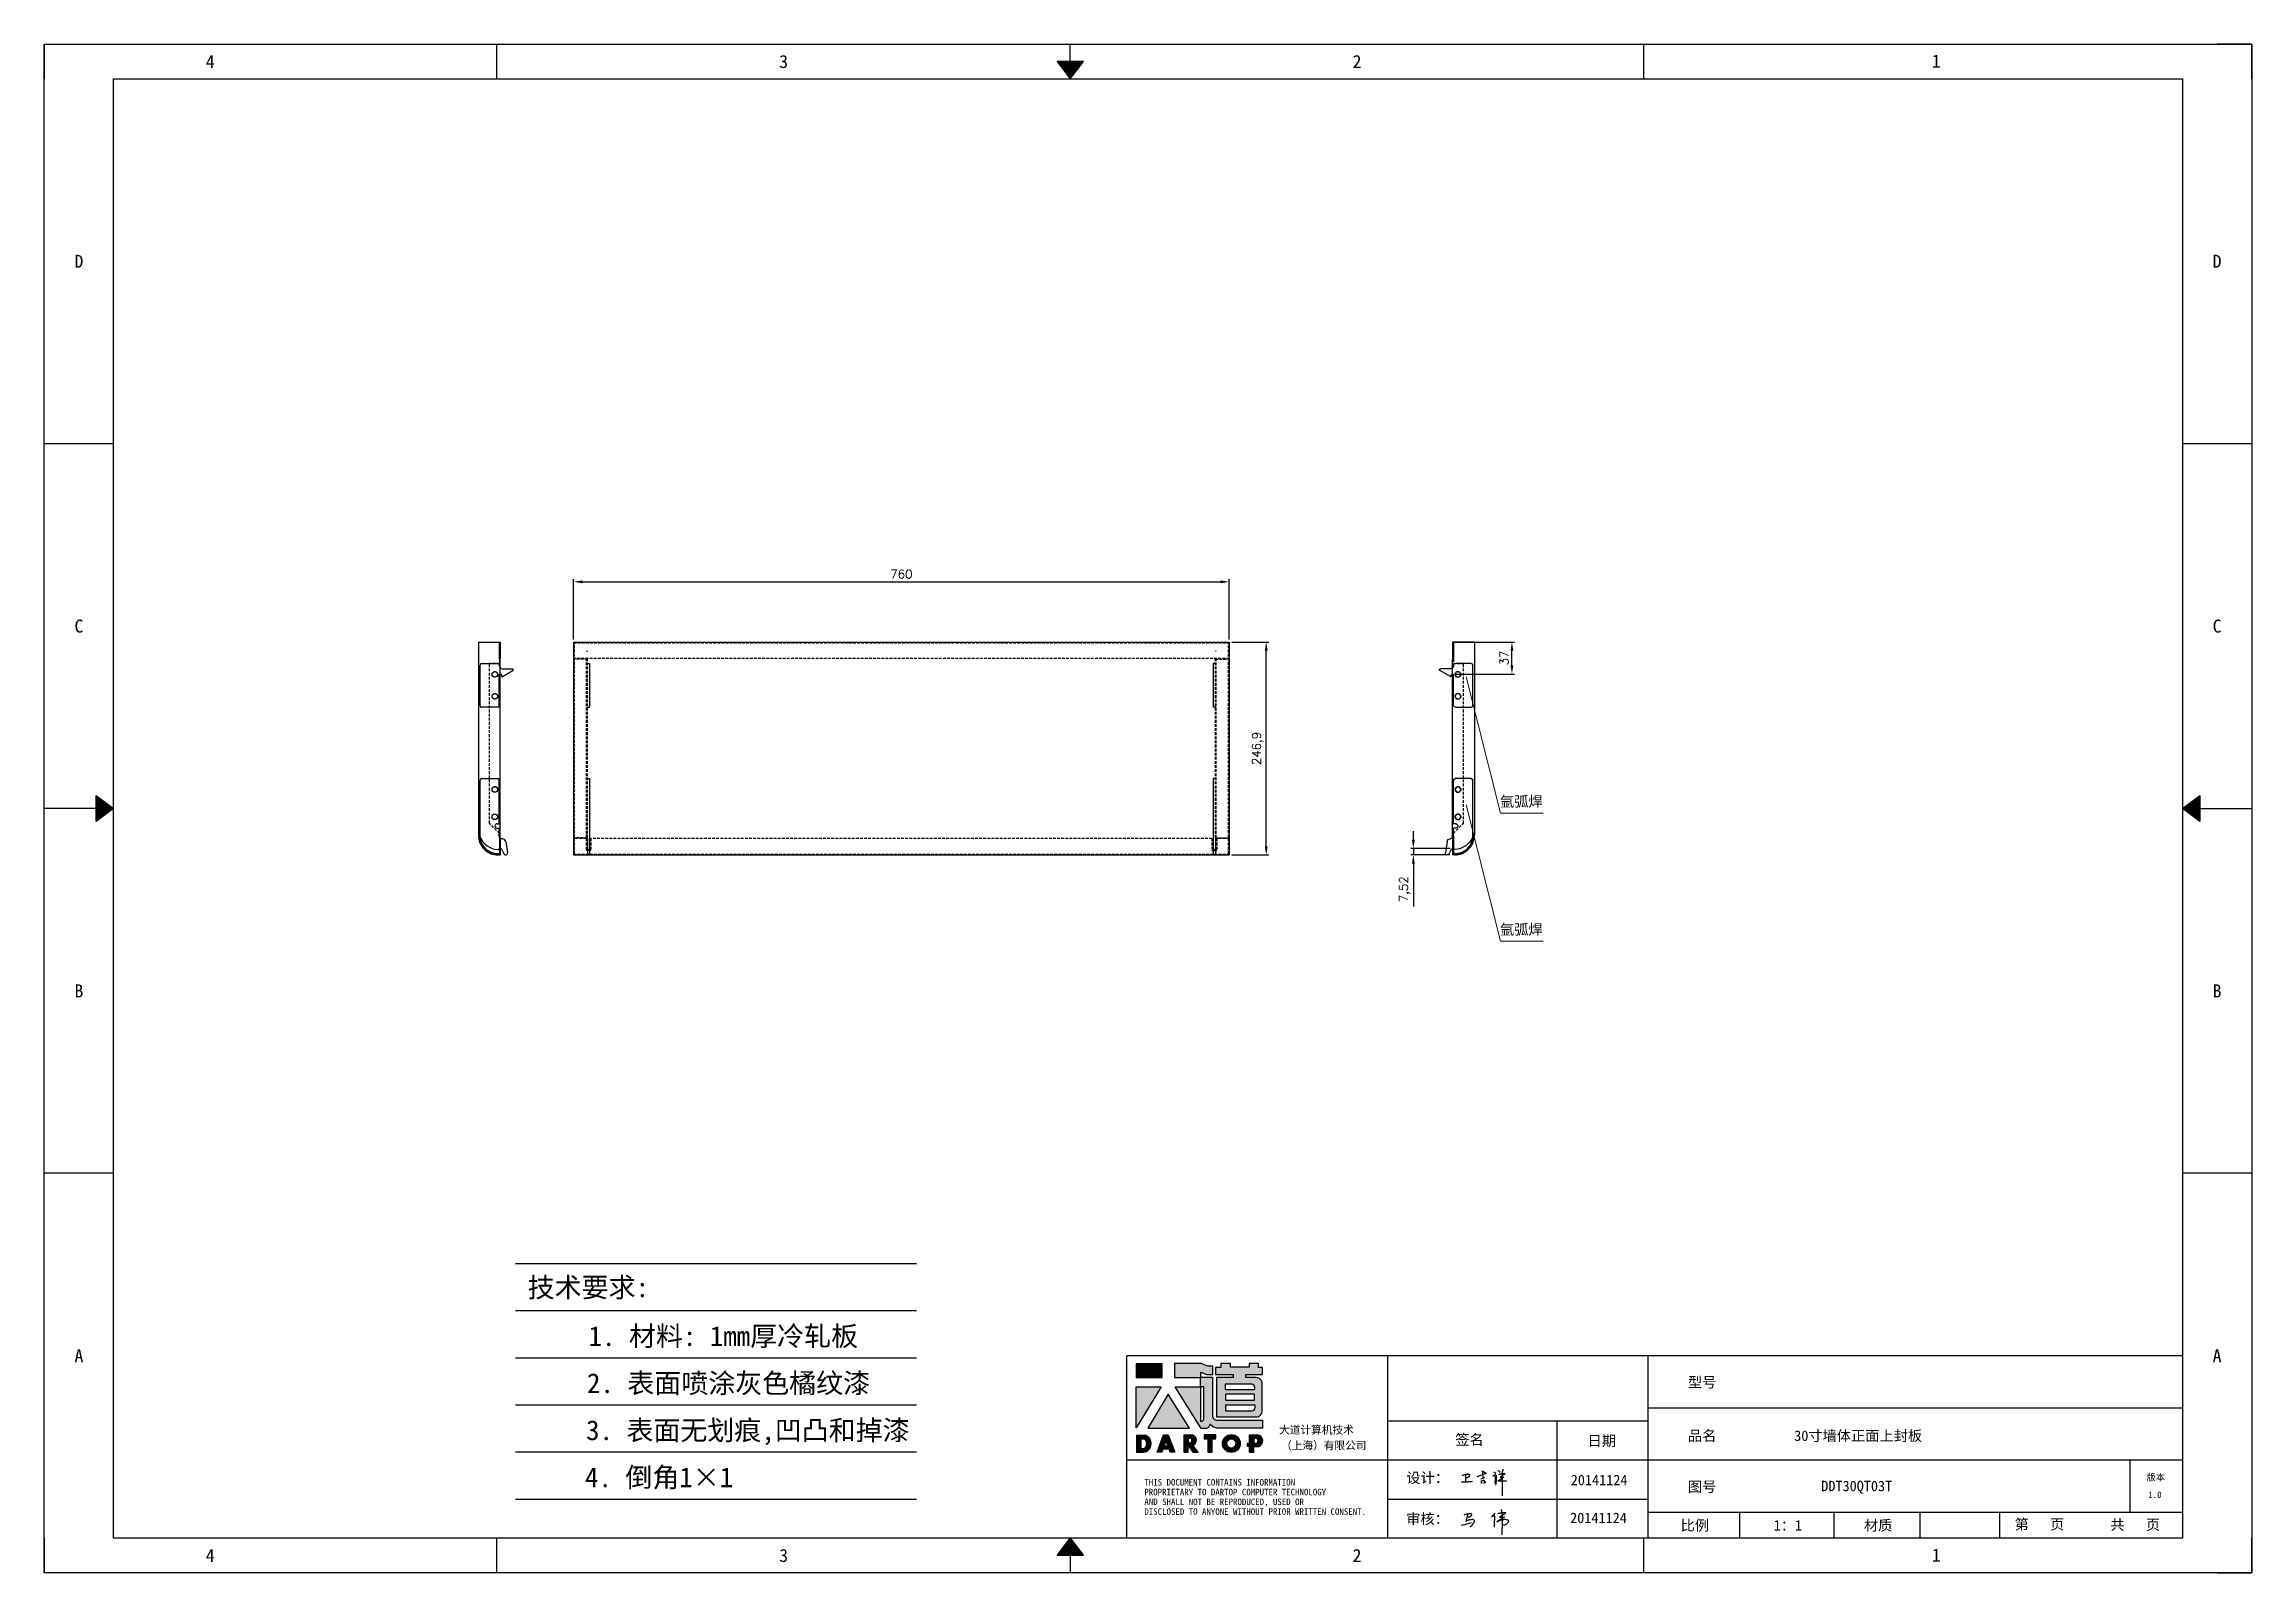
# Model space of a CAD drawing. Header units: millimetres. Extents: x 25928 to 50356, y -44172 to 20163.
# Drawn here: x 27095 to 29655, y -4038 to -2265 of the extents above; entities that cross this region are included whole.
import ezdxf
from ezdxf.enums import TextEntityAlignment as Align

# ---------------------------------------------------------------- set-up
doc = ezdxf.new("R2010")
doc.units = ezdxf.units.MM
doc.linetypes.add('DOT', pattern=[0.25, 0, -0.25])
doc.linetypes.add('HIDDEN2', pattern=[4.7625, 3.175, -1.5875])
for name, color, linetype in [('4', 7, 'Continuous'), ('hidden', 3, 'HIDDEN2'), ('print', 30, 'Continuous')]:
    doc.layers.add(name, color=color, linetype=linetype)
doc.layers.add('dim', color=2, linetype='Continuous', lineweight=9)
doc.styles.add('Dartop', font='')
doc.styles.add('HZ', font='')
doc.styles.add('hzHT', font='simhei.ttf')
doc.styles.get("Standard").update_dxf_attribs({"font": 'txt', "bigfont": 'gbcbig.shx'})
doc.styles.get('Dartop').set_extended_font_data('FangSong_GB2312')
doc.styles.get('HZ').set_extended_font_data('SimSun')
doc.dimstyles.new('2-small', dxfattribs={"dimtxt": 10, "dimasz": 10, "dimexe": 3, "dimexo": 3, "dimgap": 4, "dimtad": 1, "dimtxsty": 'Standard', "dimcen": 5, "dimadec": 0, "dimazin": 0, "dimtfac": 1, "dimtmove": 0, "dimatfit": 3, "dimfxl": 0, "dimarcsym": 0})

msp = doc.modelspace()

# ---------------------------------------------------------------- texts
at = {"color": 0}
for s, height, style, p in [('3', 15.108, 'Dartop', (27952.625, -2285.203)), ('2', 15.108, 'Dartop', (28617.378, -2285.203)), ('1', 15.108, 'Dartop', (29289.018, -2284.724)), ('4', 15.108, 'Dartop', (27287.872, -2285.203)), ('D', 15.108, 'Dartop', (27135.623, -2516.86)), ('D', 15.108, 'Dartop', (29614.507, -2516.86)), ('C', 15.108, 'Dartop', (27135.623, -2939.884)), ('C', 15.108, 'Dartop', (29614.507, -2939.884)), ('氩弧焊', 12.0864, 'hzHT', (28807.876, -3143.22)), ('氩弧焊', 12.0864, 'hzHT', (28807.876, -3291.637)), ('B', 15.108, 'Dartop', (27135.623, -3362.909)), ('B', 15.108, 'Dartop', (29614.507, -3362.909)), ('A', 15.108, 'Dartop', (27135.623, -3785.933)), ('A', 15.108, 'Dartop', (29614.507, -3785.933)), ('型号', 12.0864, 'hzHT', (29017.497, -3816.677)), ('签名', 12.0864, 'hzHT', (28747.793, -3883.152)), ('日期', 12.0864, 'hzHT', (28901.155, -3884.639)), ('品名', 12.0864, 'hzHT', (29017.497, -3878.724)), ('30寸墙体正面上封板', 12.0864, 'hzHT', (29198.42, -3878.724)), ('20141124', 12.0864, 'hzHT', (28898.053, -3930.078)), ('图号', 12.0864, 'hzHT', (29017.497, -3937.8)), ('DDT30QT03T', 12.0864, 'hzHT', (29196.731, -3937.012)), ('版本', 7.554, 'hzHT', (29543.421, -3926.852)), ('1.0', 7.554, 'Dartop', (29542.513, -3947.04)), ('20141124', 12.0864, 'hzHT', (28897.333, -3973.933)), ('比例', 12.0864, 'hzHT', (29009.07, -3982.652)), ('1：1', 12.0864, 'hzHT', (29116.951, -3982.652)), ('材质', 12.0864, 'hzHT', (29221.57, -3982.652)), ('第   页', 12.0864, 'hzHT', (29408.537, -3981.399)), ('共   页', 12.0864, 'hzHT', (29519.562, -3981.839)), ('4', 15.108, 'Dartop', (27287.872, -4017.59)), ('3', 15.108, 'Dartop', (27952.625, -4017.59)), ('2', 15.108, 'Dartop', (28617.378, -4017.59)), ('1', 15.108, 'Dartop', (29289.018, -4017.11))]:
    msp.add_text(s, height=height, dxfattribs=dict(at, style=style)).set_placement(p, align=Align.MIDDLE_CENTER)
at = {"style": 'HZ'}
for s, p in [('技术要求:', (27726.254, -3706.655)), ('1. 材料: 1mm厚冷轧板', (27882.731, -3763.141)), ('    2. 表面喷涂灰色橘纹漆    ', (27888.796, -3817.741)), ('3. 表面无划痕,凹凸和掉漆', (27911.181, -3872.341)), ('4. 倒角1×1         ', (27878.436, -3926.941))]:
    msp.add_text(s, height=22.932, dxfattribs=at).set_placement(p, align=Align.MIDDLE_CENTER)
at = {"color": 0, "style": 'hzHT'}
for s, height, p in [('THIS DOCUMENT CONTAINS INFORMATION', 7.55401, (28370.864, -3936.484)), ('PROPRIETARY TO DARTOP COMPUTER TECHNOLOGY', 7.55401, (28370.864, -3947.815)), ('设计：', 12.0864, (28674.575, -3933.508)), ('AND SHALL NOT BE REPRODUCED, USED OR', 7.55401, (28370.864, -3959.146)), ('DISCLOSED TO ANYONE WITHOUT PRIOR WRITTEN CONSENT.', 7.55401, (28370.864, -3970.477)), ('审核：', 12.0864, (28674.395, -3981.102))]:
    msp.add_text(s, height=height, dxfattribs=at).set_placement(p)
at = {"layer": '4', "color": 0, "style": 'hzHT'}
for s, p in [('大道计算机技术', (28527.102, -3876.484)), ('（上海）有限公司', (28529.382, -3894.551))]:
    msp.add_text(s, height=9.0648, dxfattribs=at).set_placement(p)

# ---------------------------------------------------------------- blocks, each defined once
blk = doc.blocks.new('*U405')
at = {"color": 254, "linetype": 'Continuous', "extrusion": (0, 0, -1)}
for points in [[(-17, 0.333), (-16.812, 0.25), (-17, 0.5)], [(-17, 0.333), (-17.188, 0.25), (-16.812, 0.25)], [(-17, 0.333), (-17, 0.5), (-17.188, 0.25)]]:
    blk.add_solid(points, dxfattribs=at)
blk = doc.blocks.new('*U404')
at = {"color": 254, "linetype": 'Continuous', "extrusion": (0, 0, -1)}
for points in [[(-33.167, 11), (-33, 11), (-33.25, 11.188)], [(-33.167, 11), (-33.25, 11.188), (-33.25, 10.812)], [(-33.167, 11), (-33.25, 10.812), (-33, 11)]]:
    blk.add_solid(points, dxfattribs=at)
blk = doc.blocks.new('*U406')
at = {"color": 254, "linetype": 'Continuous'}
for points in [[(17, 21.667), (17.188, 21.75), (16.812, 21.75)], [(17, 21.667), (16.812, 21.75), (17, 21.5)], [(17, 21.667), (17, 21.5), (17.188, 21.75)]]:
    blk.add_solid(points, dxfattribs=at)
blk = doc.blocks.new('*U403')
at = {"color": 254, "linetype": 'Continuous', "extrusion": (0, 0, -1)}
for points in [[(-0.833, 11), (-0.75, 10.812), (-0.75, 11.188)], [(-0.833, 11), (-0.75, 11.188), (-1, 11)], [(-0.833, 11), (-1, 11), (-0.75, 10.812)]]:
    blk.add_solid(points, dxfattribs=at)
blk = doc.blocks.new('dadao')
for p, q in [((48, 19.2), (44.9, 10.4)), ((44.9, 10.4), (51.2, 10.4)), ((51.2, 10.4), (48, 19.2))]:
    blk.add_line(p, q)
for points in [[(41.8, 121.6), (41.8, 143.7), (-0.4, 143.7), (-0.4, 121.6), (41.8, 121.6)], [(104.8, 122), (104.8, 130.3), (114.1, 126.3), (124.2, 126.3), (124.2, 139.6), (115.9, 139.6), (105.1, 143.9), (61.5, 143.9)], [(61.7, 144), (61.7, 121.3), (103.9, 121.3)], [(113.4, 38.7), (105.1, 38.7), (63, 106.5), (103.9, 106.5), (103.9, 120.9), (103.9, 121.3)], [(109.7, 53.6), (109.7, 106.2), (104.3, 106.2), (104.3, 50.4), (106.6, 50.4)], [(144.6, 94.4), (144.6, 84.8), (192, 84.8), (192, 94.1), (144.9, 94.1)], [(120.2, 45), (119.5, 45), (119.5, 44.6)], [(0, 28), (0, 0), (11.8, 0)], [(0.1, 28), (14, 28)], [(7.1, 21.8), (7.1, 6.1), (12, 6.1)], [(7.1, 21.8), (11.4, 21.8)], [(76.8, 28.2), (76.8, 0), (84.1, 0), (84.1, 11.1), (91.6, -0.1), (100.3, -0.1), (91.7, 11.1)], [(76.8, 28.2), (90.6, 28.2)], [(84, 22.7), (84, 15.3), (87.2, 15.3)], [(84, 22.7), (87.3, 22.7)], [(183.7, 0), (183.7, 9.6), (180.6, 9.6), (180.6, 14.9), (183.8, 14.9), (183.8, 28.1), (196.1, 28.1), (196.5, 28.1)], [(183.7, 0), (190.9, 0), (190.9, 9.6), (198.8, 9.6)], [(194.9, 22.3), (190.8, 22.3), (190.8, 15), (194.4, 15)]]:
    blk.add_lwpolyline(points)
blk.add_lwpolyline([(137.1, 144.2), (137.1, 137.9), (128.3, 137.9), (128.3, 126.5), (157.3, 126.5), (157.3, 121.5), (130.3, 121.5), (130.3, 57.5), (194.4, 57.5, 0.414214), (204.4, 67.5), (204.4, 111.3, 0.414214), (194.4, 121.3), (177.5, 121.3), (177.5, 126.3), (204.7, 126.3), (204.7, 137.7), (198.2, 137.7), (198.2, 143.9), (183.3, 143.9), (183.3, 138), (153, 138), (153, 144.2), (137.1, 144.2)], format="xyb", close=True)
for points in [[(104.8, 122), (123.4, 122), (123.4, 60, 0.414214), (131.4, 52), (204.8, 52), (204.8, 39.1), (131.7, 39.1)], [(144.3, 110.8), (144.3, 101.8), (192.3, 101.8), (192.3, 105.5, 0.414214), (187.3, 110.5), (144.3, 110.5)], [(144.6, 77), (144.6, 67.5), (187.6, 67.5, 0.414214), (192.6, 72.5), (192.6, 76.4), (144.6, 76.4)]]:
    blk.add_lwpolyline(points, format="xyb")
for points in [[(-0.3, 106.2), (40.4, 106.2), (-0.3, 39.7), (-0.3, 106.2)], [(51.7, 94.1), (18.4, 39.3), (86.2, 39.3)], [(43.8, 28.2), (51.8, 28.2), (62.6, -0.1), (55, -0.1), (53.2, 5), (42.9, 5), (41.1, 0), (33.6, 0)], [(110, 28.1), (110, 21.9), (116, 21.9), (116, -0.1), (123.2, -0.1), (123.2, 22), (129.2, 22), (129.2, 28.1), (110, 28.1)]]:
    blk.add_lwpolyline(points, close=True)
for radius in [14.5, 7.44]:
    blk.add_circle((154.2, 14.2), radius)
for centre, radius, start, end in [((99.2, 60.7), 12.6, 305.6399, 325.969), ((111.6, 46.7), 8.19, 282.9811, 347.6627), ((136, 61.7), 22.9, 226.7358, 259.3209), ((8.5, 13.9), 8.49, 294.2143, 69.7177), ((9.6, 14.2), 14.4, 278.6604, 72.3203), ((86.4, 19), 3.8, 282.527, 76.7196), ((88.6, 19.4), 8.95, 290.6073, 77.2124), ((193.7, 18.7), 3.8, 280.9891, 72.5513), ((195.7, 18.6), 9.51, 288.8959, 85.2442)]:
    blk.add_arc(centre, radius, start, end)
blk = doc.blocks.new('h')
for p, q in [((20768.1, -2360.9), (20773, -2359.1)), ((20769.5, -2366.9), (20769.8, -2370.6)), ((20769.8, -2370.6), (20770.9, -2378)), ((20770.9, -2378), (20771.5, -2370.6)), ((20772.4, -2369.3), (20774.9, -2367.8)), ((20773, -2359.1), (20784.1, -2355.2)), ((20773.3, -2331.8), (20775.3, -2338.7)), ((20789.1, -2340.9), (20773.5, -2331.9)), ((20775.3, -2338.7), (20775.6, -2351.2)), ((20775.6, -2351.2), (20775.5, -2357.3)), ((20782.2, -2369.2), (20780, -2377.1)), ((20780, -2377.1), (20788.3, -2371.3)), ((20780.1, -2366.4), (20780.8, -2366.4)), ((20781.9, -2367.4), (20782.2, -2369.2)), ((20845.7, -2343.5), (20848.4, -2353)), ((20848.9, -2370.3), (20847.9, -2424)), ((20848.4, -2353), (20848.9, -2370.3))]:
    blk.add_line(p, q)
for points in [[(20696.6, -2372.4, 0.002073), (20710.6, -2371.9, 0.016137), (20719.6, -2371.3, 0.008314), (20736.9, -2369.3)], [(20699.1, -2348.2, -0.029745), (20704.6, -2345.4, -0.046842), (20708.4, -2344.2, -0.00919), (20714.3, -2343, -0.018517), (20717.2, -2342.5, -0.037841), (20720.3, -2342.4, -0.039541), (20723.2, -2342.8, -0.149785), (20726, -2344.3, -0.204935), (20726.9, -2346.6, -0.074872), (20726.5, -2348.3, -0.061615), (20725.6, -2350.3, -0.034204), (20723.8, -2352.6, -0.045776), (20722.3, -2354.1, -0.054985), (20720.4, -2355.3, -0.036348), (20717.3, -2356.5, -0.067752), (20715.7, -2356.8, -0.043553), (20713.2, -2356.7)], [(20755, -2351.9, -0.024077), (20759.9, -2350.1, -0.013147), (20768.7, -2346.5, -0.00522), (20775.4, -2344.1, -0.018517), (20777.3, -2343.4, -0.008274), (20786.3, -2341, -0.039541), (20788.3, -2340.8, -0.079216), (20789.4, -2341, -0.204935)], [(20813.5, -2350.1, 0.007348), (20815.9, -2348.7, 0.008421), (20818, -2347.3, 0.009459), (20819.7, -2346.2, -0.016325), (20820.7, -2345.5, -0.173771), (20821.8, -2345.3, -0.085159), (20823.9, -2346, -0.125883), (20826, -2347.9, -0.160659), (20826.6, -2350.1, -0.010447), (20826.5, -2352.3, -0.008247), (20826.2, -2355.1, -0.002698), (20825.3, -2374, 0.001562), (20823.9, -2383.7, 0.016137)], [(20816.8, -2335, -0.053561), (20819.6, -2336.1, -0.075272), (20821.3, -2337.3, -0.005295), (20822.5, -2338.5, -0.009337), (20823.1, -2339.1, -0.026146), (20823.7, -2339.8, -0.016644), (20824.5, -2340.9)], [(20832.1, -2329.2, -0.053561), (20834.9, -2330.3, -0.075272), (20836.7, -2331.5, -0.005295), (20837.8, -2332.6, -0.009337), (20838.5, -2333.3, -0.026146), (20839, -2334, -0.016644), (20839.8, -2335.1)], [(20836, -2343.7, -0.02797), (20842.1, -2342.6, -0.048868), (20845.6, -2342.2, -0.00919), (20851.1, -2341.4, -0.018517), (20853.9, -2341.1, -0.037841), (20856.7, -2341.2, -0.039541), (20859.4, -2341.6, -0.018282), (20840.6, -2354.7, -0.000937)], [(20847.6, -2340.2, 0.021784), (20849.6, -2335.9, 0.028296), (20850.8, -2332.4, 0.008136), (20851.9, -2328.2, 0.028913), (20852.2, -2327, 0.08193), (20852.1, -2325.9, 0.075058), (20851.7, -2324.7, 0.275043)]]:
    blk.add_lwpolyline(points, format="xyb")
for points in [[(20711.3, -2343.5), (20711.3, -2343.5), (20711.5, -2355.8), (20710.7, -2368), (20710.6, -2371.9)], [(20821.5, -2350.6), (20822.4, -2359.2), (20822.2, -2364.9), (20821.7, -2369), (20821.3, -2376.3), (20823.6, -2368.5), (20827.2, -2366.3), (20829.5, -2366.3)], [(20840.6, -2354.7), (20850, -2354.7), (20855, -2354.3), (20845.9, -2361.1), (20840.5, -2364), (20833, -2367.5), (20863.2, -2367.4), (20865.9, -2367.3)]]:
    blk.add_lwpolyline(points)
for centre, radius, start, end in [((20773.7, -2371.2), 2.3, 121.9907, 163.60158), ((20787.5, -2406), 40.3, 100.61827, 108.24823), ((20780.8, -2367.6), 1.15, 9.4675, 90)]:
    blk.add_arc(centre, radius, start, end)
blk = doc.blocks.new('DDDDDD')
for p, q in [((19696.1, 37799.5), (19696.1, 37810.9)), ((19705.1, 37799.3), (19698, 37811.4)), ((19689.8, 37775.3), (19689.8, 37793.5)), ((19691.8, 37795.5), (19692.1, 37795.5)), ((19704.7, 37798.5), (19703.6, 37798.5)), ((19738.6, 37795.5), (19703.6, 37795.5)), ((19740.6, 37793.5), (19740.6, 37775.3)), ((19738.6, 37773.3), (19691.8, 37773.3))]:
    blk.add_line(p, q)
for centre in [(19702.5, 37790.5), (19727.9, 37790.5)]:
    blk.add_circle(centre, 3.25)
for centre, radius, start, end in [((19697.1, 37810.9), 1, 30.6997, 180), ((19691.8, 37793.5), 2, 90, 180), ((19692.1, 37799.5), 4, 270, 0), ((19703.6, 37797), 1.5, 90, 270), ((19704.7, 37799), 0.5, 270, 30.6997), ((19738.6, 37793.5), 2, 0, 90), ((19691.8, 37775.3), 2, 180, 270), ((19738.6, 37775.3), 2, 270, 0)]:
    blk.add_arc(centre, radius, start, end)
blk = doc.blocks.new('GFARGAR')
for p, q in [((19915.4, 37803.7), (19928.7, 37805.7)), ((19842.4, 37776), (19842.4, 37794.2)), ((19894.9, 37796.2), (19844.4, 37796.2)), ((19894.9, 37793.7), (19894.9, 37796.2)), ((19899.9, 37793.7), (19899.9, 37796.2)), ((19908.9, 37796.2), (19899.9, 37796.2)), ((19912.4, 37799.7), (19912.4, 37800.2)), ((19924.6, 37799.1), (19930, 37801.9)), ((19910, 37774), (19844.4, 37774))]:
    blk.add_line(p, q)
for centre in [(19855.1, 37791.1), (19886.8, 37791.1)]:
    blk.add_circle(centre, 3.25)
for centre, radius, start, end in [((19915.9, 37800.2), 3.5, 98.5308, 180), ((19929, 37803.7), 2, 298.0725, 98.5308), ((19844.4, 37794.2), 2, 90, 180), ((19897.4, 37793.7), 2.5, 180, 0), ((19908.9, 37799.7), 3.5, 270, 0), ((19900.9, 37796.2), 24, 292.1424, 356.2875), ((19925.5, 37797.3), 2, 118.0725, 230.0086), ((19922.9, 37794.2), 2, 12.8853, 50.0086), ((19844.4, 37776), 2, 180, 270)]:
    blk.add_arc(centre, radius, start, end)
blk = doc.blocks.new('*D542')
at = {"layer": 'Defpoints', "color": 0}
for p in [(28469.2, -2888.5), (27709.2, -2958.4, 68.2), (28469.2, -2958.4, 68.2)]:
    blk.add_point(p, dxfattribs=at)
at = {"layer": 'dim', "color": 0, "lineweight": -2}
for p, q in [((27709.2, -2955.4), (27709.2, -2885.5)), ((27719.2, -2888.5), (28459.2, -2888.5)), ((28469.2, -2955.4), (28469.2, -2885.5))]:
    blk.add_line(p, q, dxfattribs=at)
at = {"layer": 'dim', "color": 0}
for points in [[(27719.2, -2886.9), (27719.2, -2890.2), (27709.2, -2888.5)], [(28459.2, -2886.9), (28459.2, -2890.2), (28469.2, -2888.5)]]:
    blk.add_solid(points, dxfattribs=at)
at = {"layer": 'dim', "color": 0, "insert": (28089.2, -2879.5), "char_height": 10, "attachment_point": 5}
blk.add_mtext('760', dxfattribs=at)
blk = doc.blocks.new('*D543')
at = {"layer": 'Defpoints', "color": 0}
for p in [(28728.1, -2958.4, 78.2), (28797, -2958.4), (28727.8, -2995.5, 78.2)]:
    blk.add_point(p, dxfattribs=at)
at = {"layer": 'dim', "color": 0, "lineweight": -2}
for p, q in [((28731.1, -2958.4), (28800, -2958.4)), ((28797, -2985.5), (28797, -2968.4)), ((28730.8, -2995.5), (28800, -2995.5))]:
    blk.add_line(p, q, dxfattribs=at)
at = {"layer": 'dim', "color": 0}
for points in [[(28795.3, -2968.4), (28798.6, -2968.4), (28797, -2958.4)], [(28795.3, -2985.5), (28798.6, -2985.5), (28797, -2995.5)]]:
    blk.add_solid(points, dxfattribs=at)
at = {"layer": 'dim', "color": 0, "insert": (28788, -2976.9), "char_height": 10, "attachment_point": 5, "rotation": 90}
blk.add_mtext('37', dxfattribs=at)
blk = doc.blocks.new('*D544')
at = {"layer": 'Defpoints', "color": 0}
for p in [(28728.3, -3197.7, 78.2), (28682.7, -3205.3), (28728.1, -3205.3, 78.2)]:
    blk.add_point(p, dxfattribs=at)
at = {"layer": 'dim', "color": 0, "lineweight": -2}
for p, q in [((28725.3, -3197.7), (28679.7, -3197.7)), ((28682.7, -3187.7), (28682.7, -3177.7)), ((28682.7, -3197.7), (28682.7, -3205.3)), ((28725.1, -3205.3), (28679.7, -3205.3)), ((28682.7, -3215.3), (28682.7, -3264.9))]:
    blk.add_line(p, q, dxfattribs=at)
at = {"layer": 'dim', "color": 0}
for points in [[(28681, -3187.7), (28684.3, -3187.7), (28682.7, -3197.7)], [(28681, -3215.3), (28684.3, -3215.3), (28682.7, -3205.3)]]:
    blk.add_solid(points, dxfattribs=at)
at = {"layer": 'dim', "color": 0, "insert": (28672.8, -3245.1), "char_height": 10, "attachment_point": 5, "rotation": 90}
blk.add_mtext('7,52', dxfattribs=at)
blk = doc.blocks.new('*D545')
at = {"layer": 'Defpoints', "color": 0}
for p in [(28469.2, -2958.4, 68.2), (28512.1, -2958.4), (28469.2, -3205.3, 13.9)]:
    blk.add_point(p, dxfattribs=at)
at = {"layer": 'dim', "color": 0, "lineweight": -2}
for p, q in [((28472.2, -2958.4), (28515.1, -2958.4)), ((28512.1, -3195.3), (28512.1, -2968.4)), ((28472.2, -3205.3), (28515.1, -3205.3))]:
    blk.add_line(p, q, dxfattribs=at)
at = {"layer": 'dim', "color": 0}
for points in [[(28510.5, -2968.4), (28513.8, -2968.4), (28512.1, -2958.4)], [(28510.5, -3195.3), (28513.8, -3195.3), (28512.1, -3205.3)]]:
    blk.add_solid(points, dxfattribs=at)
at = {"layer": 'dim', "color": 0, "insert": (28502.3, -3081.8), "char_height": 10, "attachment_point": 5, "rotation": 90}
blk.add_mtext('246,9', dxfattribs=at)

# ---------------------------------------------------------------- dimensions: what is measured, and where the dimension line sits
at = {"layer": 'dim'}
dim = msp.add_linear_dim(base=(28469.208, -2888.544), p1=(27709.208, -2958.352, 68.157), p2=(28469.208, -2958.352, 68.157), dimstyle='2-small', override={"dimpost": '\\X', "dimfxl": 0.18}, dxfattribs=at)
dim.commit()
dim.dimension.update_dxf_attribs({"geometry": '*D542', "text_midpoint": (28089.208, -2879.544)})
for base, p1, p2, picture, middle in [((28512.145, -2958.352), (28469.208, -3205.252, 13.91), (28469.208, -2958.352, 68.157), '*D545', (28502.312, -3081.802)), ((28682.677, -3205.252), (28728.269, -3197.733, 78.203), (28728.064, -3205.252, 78.203), '*D544', (28672.844, -3245.085))]:
    dim = msp.add_linear_dim(base=base, p1=p1, p2=p2, angle=90, dimstyle='2-small', override={"dimpost": '\\X', "dimfxl": 0.18}, dxfattribs=at)
    dim.commit()
    dim.dimension.update_dxf_attribs({"geometry": picture, "text_midpoint": middle})
dim = msp.add_linear_dim(base=(28796.978, -2958.352), p1=(28727.834, -2995.512, 78.203), p2=(28728.064, -2958.352, 78.203), angle=90, text='37', dimstyle='2-small', override={"dimpost": '\\X', "dimfxl": 0.18}, dxfattribs=at)
dim.commit()
dim.dimension.update_dxf_attribs({"geometry": '*D543', "text_midpoint": (28787.978, -2976.932)})

# ---------------------------------------------------------------- hatches: boundary and pattern name
for points in [[(28391.432, -3795.289), (28361.297, -3795.289), (28361.297, -3811.034), (28391.432, -3811.034)], [(28390.461, -3822.05), (28361.378, -3822.05), (28361.378, -3869.536)], [(28398.524, -3830.667), (28374.749, -3869.852), (28423.16, -3869.852)], [(28453.9, -3877.87), (28440.142, -3877.87), (28440.142, -3882.235), (28444.434, -3882.235), (28444.434, -3897.964), (28449.574, -3897.964), (28449.574, -3882.224), (28453.9, -3882.224)]]:
    msp.add_hatch(color=0).paths.add_polyline_path(points)
h = msp.add_hatch(color=0)
h.paths.add_polyline_path([(28436.466, -3804.858), (28443.116, -3807.731), (28450.307, -3807.731), (28450.307, -3798.214), (28444.375, -3798.214), (28436.645, -3795.162), (28405.671, -3795.162), (28405.671, -3811.257), (28435.808, -3811.257), (28435.808, -3811.582), (28435.808, -3821.869), (28406.584, -3821.869), (28436.643, -3870.245), (28442.596, -3870.245, 0.27937482), (28446.941, -3866.02), (28446.941, -3865.797), (28447.466, -3865.797, 0.14314537), (28455.661, -3869.967), (28507.895, -3869.967), (28507.895, -3860.793), (28455.438, -3860.793, -0.41421356), (28449.725, -3855.079), (28449.725, -3810.748), (28436.466, -3810.748)])
h.paths.add_polyline_path([(28436.112, -3822.075), (28439.942, -3822.076), (28439.942, -3859.622, -0.08893574), (28437.723, -3861.905), (28436.099, -3861.905)], flags=16)
h = msp.add_hatch(color=0)
h.paths.add_polyline_path([(28507.805, -3799.547), (28503.157, -3799.547), (28503.157, -3795.126), (28492.534, -3795.126), (28492.534, -3799.326), (28470.847, -3799.326), (28470.847, -3794.905), (28459.489, -3794.905), (28459.489, -3799.408), (28453.212, -3799.408), (28453.212, -3807.558), (28473.924, -3807.558), (28473.924, -3811.163), (28454.624, -3811.163), (28454.624, -3856.802), (28500.441, -3856.802, 0.41421356), (28507.583, -3849.66), (28507.583, -3818.405, 0.41421356), (28500.441, -3811.263), (28488.33, -3811.263), (28488.33, -3807.726), (28507.805, -3807.726)])
h.paths.add_polyline_path([(28495.381, -3819.001, -0.41421356), (28498.952, -3822.572), (28498.952, -3825.19), (28464.65, -3825.19), (28464.65, -3819.001)], flags=16)
h.paths.add_polyline_path([(28498.731, -3830.717), (28498.731, -3837.349), (28464.872, -3837.349), (28464.872, -3830.717)], flags=16)
h.paths.add_polyline_path([(28499.173, -3843.318), (28499.173, -3846.157, -0.41421356), (28495.602, -3849.728), (28464.872, -3849.728), (28464.872, -3843.318)], flags=16)
h = msp.add_hatch(color=0)
h.paths.add_polyline_path([(28371.569, -3877.942), (28361.591, -3877.942), (28361.591, -3897.904), (28369.995, -3897.904, 0.79301591)])
h.paths.add_polyline_path([(28370.143, -3893.533), (28366.654, -3893.533), (28366.654, -3882.313), (28369.757, -3882.313, -0.67136089)], flags=16)
h = msp.add_hatch(color=0)
h.paths.add_polyline_path([(28398.599, -3877.777), (28392.905, -3877.777), (28385.582, -3897.926), (28390.976, -3897.926), (28392.245, -3894.355), (28399.552, -3894.355), (28400.848, -3897.969), (28406.286, -3897.969)])
h.paths.add_polyline_path([(28398.155, -3890.506), (28393.628, -3890.506), (28395.85, -3884.175)], flags=16)
h = msp.add_hatch(color=0)
h.paths.add_polyline_path([(28426.277, -3877.791), (28416.464, -3877.791), (28416.464, -3897.937), (28421.649, -3897.937), (28421.649, -3889.95), (28426.979, -3898.009), (28433.246, -3898.009), (28427.111, -3890.001, 0.74405494)])
h.paths.add_polyline_path([(28421.602, -3886.969), (28421.602, -3881.678), (28423.92, -3881.678, -0.79680897), (28423.885, -3886.969)], flags=16)
h = msp.add_hatch(color=0)
h.paths.add_polyline_path([(28461.379, -3887.792, 1), (28482.065, -3887.792, 1)])
h.paths.add_polyline_path([(28477.036, -3887.792, -1), (28466.409, -3887.792, -1)], flags=16)
h = msp.add_hatch(color=0)
h.paths.add_polyline_path([(28501.907, -3877.839), (28501.61, -3877.839), (28492.862, -3877.839), (28492.862, -3887.241), (28490.54, -3887.241), (28490.54, -3891.057), (28492.824, -3891.057), (28492.824, -3897.902), (28497.931, -3897.902), (28497.931, -3891.031), (28503.543, -3891.031, 0.81230381)])
h.paths.add_polyline_path([(28497.855, -3887.215), (28497.855, -3881.956), (28500.762, -3881.956, -0.77821343), (28500.465, -3887.215)], flags=16)

# ---------------------------------------------------------------- linework, layer by layer
at = {"color": 0, "linetype": 'DOT'}
for p, q in [((27095.335, -2265.059), (29614.507, -2265.059)), ((27095.335, -3997.446), (27095.335, -2305.347)), ((29654.795, -2305.347), (29654.795, -3997.446)), ((29614.507, -4037.734), (27095.335, -4037.734))]:
    msp.add_line(p, q, dxfattribs=at)
at = {"color": 0}
for p, q in [((27095.335, -2265.059), (27095.335, -2305.347)), ((27620.249, -2305.347), (27620.249, -2265.059)), ((28285.002, -2285.203), (28285.002, -2265.059)), ((28949.755, -2305.347), (28949.755, -2265.059)), ((29654.795, -2265.059), (29614.507, -2265.059)), ((29654.795, -2305.347), (29654.795, -2265.059)), ((27175.911, -3997.446), (27175.911, -2305.347)), ((27175.911, -2305.347), (29574.219, -2305.347)), ((29574.219, -2305.347), (29574.219, -3997.446)), ((27175.911, -2728.372), (27095.335, -2728.372)), ((29654.795, -2728.372), (29574.219, -2728.372)), ((27155.767, -3151.396), (27095.335, -3151.396)), ((29594.363, -3151.396), (29654.795, -3151.396)), ((27175.911, -3574.421), (27095.335, -3574.421)), ((29654.795, -3574.421), (29574.219, -3574.421)), ((29574.219, -3785.933), (28350.47, -3785.933)), ((28350.47, -3997.446), (28350.47, -3785.933)), ((28652.63, -3785.933), (28652.63, -3997.446)), ((28954.791, -3997.446), (28954.791, -3785.933)), ((28652.63, -3861.473), (28954.791, -3861.473)), ((28849.034, -3861.473), (28849.034, -3997.446)), ((28954.791, -3846.365), (29574.219, -3846.365)), ((28350.47, -3906.797), (28652.63, -3906.797)), ((28652.63, -3906.797), (29574.219, -3906.797)), ((29513.787, -3967.23), (29513.787, -3906.797)), ((28652.63, -3952.122), (28954.791, -3952.122)), ((28954.791, -3967.23), (29574.219, -3967.23)), ((29061.098, -3997.446), (29061.098, -3967.23)), ((29170.655, -3997.446), (29170.655, -3967.23)), ((29270.252, -3997.446), (29270.252, -3967.23)), ((29362.707, -3997.446), (29362.707, -3967.23)), ((27095.335, -3997.446), (27095.335, -4037.734)), ((29574.219, -3997.446), (27175.911, -3997.446)), ((27620.249, -4037.734), (27620.249, -3997.446)), ((28285.002, -4017.59), (28285.002, -4037.734)), ((28949.755, -4037.734), (28949.755, -3997.446)), ((29654.795, -4037.734), (29654.795, -3997.446)), ((29614.507, -4037.734), (29654.795, -4037.734))]:
    msp.add_line(p, q, dxfattribs=at)
for p, q in [((27598.792, -2958.352, 78.203), (27598.792, -3182.392, 78.203)), ((27598.792, -2958.352, 78.203), (27624.192, -2958.352, 78.203)), ((27623.192, -2959.352, 78.203), (27623.192, -2977.352, 78.203)), ((27623.192, -2978.352, 78.203), (27623.192, -2959.912, 78.203)), ((27624.192, -2958.352, 78.203), (27624.192, -2977.352, 78.203)), ((27709.208, -2958.352, 72.715), (27709.208, -3182.392, 22.86)), ((27709.208, -2958.352, 68.157), (28469.208, -2958.352, 68.157)), ((28469.208, -2958.352, 68.157), (28469.208, -3205.252, 13.91)), ((28728.064, -2958.352, 78.203), (28728.064, -2977.352, 78.203)), ((28753.464, -2958.352, 78.203), (28728.064, -2958.352, 78.203)), ((28729.064, -2959.352, 78.203), (28729.064, -2977.352, 78.203)), ((28729.064, -2978.352, 78.203), (28729.064, -2959.912, 78.203)), ((28753.464, -2958.352, 78.203), (28753.464, -3182.392, 78.203)), ((27623.192, -2977.352, 78.203), (27624.192, -2977.352, 78.203)), ((27623.192, -2978.352, 78.203), (27624.192, -2978.352, 78.203)), ((27624.192, -3185.252, 78.203), (27624.192, -2978.352, 78.203)), ((27725.208, -2983.212, 78.203), (27727.708, -2983.212, 78.203)), ((27727.708, -2983.212, 78.203), (27727.708, -3034.012, 78.203)), ((28450.708, -2983.212, 78.203), (28450.708, -3034.012, 78.203)), ((28453.208, -2983.212, 78.203), (28450.708, -2983.212, 78.203)), ((28729.064, -2977.352, 78.203), (28728.064, -2977.352, 78.203)), ((28729.064, -2978.352, 78.203), (28728.064, -2978.352, 78.203)), ((28728.064, -3185.252, 78.203), (28728.064, -2978.352, 78.203)), ((27725.208, -3034.012, 78.203), (27727.708, -3034.012, 78.203)), ((28453.208, -3034.012, 78.203), (28450.708, -3034.012, 78.203)), ((27709.208, -3068.802, 45.508), (27709.208, -3205.252, 45.508)), ((27725.208, -3116.612, 78.203), (27727.708, -3116.612, 78.203)), ((27727.708, -3116.612, 78.203), (27727.708, -3185.252, 78.203)), ((28450.708, -3116.612, 78.203), (28450.708, -3185.252, 78.203)), ((28453.208, -3116.612, 78.203), (28450.708, -3116.612, 78.203)), ((27600.292, -3182.392, 78.203), (27599.792, -3182.392, 78.203)), ((27623.192, -3185.252, 78.203), (27624.192, -3185.252, 78.203)), ((27623.192, -3185.252, 78.203), (27623.192, -3203.692, 78.203)), ((27623.192, -3186.252, 78.203), (27623.192, -3204.252, 78.203)), ((27623.192, -3186.252, 78.203), (27624.192, -3186.252, 78.203)), ((27624.192, -3186.252, 78.203), (27624.192, -3205.252, 78.203)), ((27725.208, -3185.252, 78.203), (27725.208, -3205.148, 78.203)), ((27725.208, -3199.112, 78.203), (27727.708, -3199.112, 78.203)), ((27727.708, -3185.252, 78.203), (27727.708, -3205.148, 78.203)), ((28450.708, -3185.252, 78.203), (28450.708, -3205.148, 78.203)), ((28453.208, -3199.112, 78.203), (28450.708, -3199.112, 78.203)), ((28453.208, -3185.252, 78.203), (28453.208, -3205.148, 78.203)), ((28729.064, -3185.252, 78.203), (28728.064, -3185.252, 78.203)), ((28728.064, -3186.252, 78.203), (28728.064, -3205.252, 78.203)), ((28729.064, -3186.252, 78.203), (28728.064, -3186.252, 78.203)), ((28729.064, -3185.252, 78.203), (28729.064, -3203.692, 78.203)), ((28729.064, -3186.252, 78.203), (28729.064, -3204.252, 78.203)), ((28751.964, -3182.392, 78.203), (28752.464, -3182.392, 78.203)), ((27621.652, -3203.692, 78.203), (27623.192, -3203.692, 78.203)), ((27621.652, -3204.252, 78.203), (27623.192, -3204.252, 78.203)), ((27621.652, -3205.252, 78.203), (27624.192, -3205.252, 78.203)), ((27709.208, -3205.252, 22.86), (28469.208, -3205.252, 22.86)), ((27725.208, -3205.148, 78.203), (27727.708, -3205.148, 78.203)), ((28453.208, -3205.148, 78.203), (28450.708, -3205.148, 78.203)), ((28730.604, -3205.252, 78.203), (28728.064, -3205.252, 78.203)), ((28730.604, -3203.692, 78.203), (28729.064, -3203.692, 78.203)), ((28730.604, -3204.252, 78.203), (28729.064, -3204.252, 78.203)), ((28784.668, -3964.275), (28785.535, -3971.517)), ((28782.395, -3976.779), (28779.426, -3978.386)), ((28784.532, -3975.638), (28782.395, -3976.779)), ((28782.517, -3973.235), (28786.293, -3973.235)), ((28788.306, -3973.052), (28784.532, -3975.638)), ((28785.676, -3976.864), (28785.355, -3993.503)), ((28785.535, -3971.517), (28785.676, -3976.864)), ((28786.293, -3973.235), (28788.306, -3973.052))]:
    msp.add_line(p, q)
for points in [[(28285.002, -2305.347), (28300.11, -2285.203), (28269.894, -2285.203), (28285.002, -2305.347)], [(27175.911, -3151.396), (27155.767, -3166.504), (27155.767, -3136.288), (27175.911, -3151.396)], [(29574.219, -3151.396), (29594.363, -3136.288), (29594.363, -3166.504), (29574.219, -3151.396)], [(28285.002, -3997.446), (28300.11, -4017.59), (28269.894, -4017.59), (28285.002, -3997.446)]]:
    msp.add_lwpolyline(points, close=True, dxfattribs=at)
for points in [[(28741.693, -3970.623, -0.02974503), (28743.42, -3969.757, -0.04684215), (28744.59, -3969.381, -0.00919025), (28746.415, -3969.012, -0.01851715), (28747.329, -3968.88, -0.03784064), (28748.273, -3968.85, -0.03954126), (28749.171, -3968.962, -0.14978519), (28750.047, -3969.44, -0.20493524), (28750.315, -3970.134, -0.07487171), (28750.213, -3970.681, -0.06161465), (28749.915, -3971.287, -0.0342039), (28749.375, -3972, -0.04577587), (28748.891, -3972.462, -0.05498501), (28748.306, -3972.83, -0.03634791), (28747.337, -3973.216, -0.06775206), (28746.852, -3973.299, -0.04355337), (28746.089, -3973.26)], [(28779.426, -3978.386, -0.02974503), (28782.121, -3977.036, -0.04684215), (28783.945, -3976.449, -0.00919025), (28786.792, -3975.874, -0.01851715), (28788.219, -3975.667, -0.03784064), (28789.692, -3975.621, -0.03954126), (28791.091, -3975.795, -0.14978519), (28792.458, -3976.541, -0.20493524), (28792.877, -3977.623, -0.07487171), (28792.718, -3978.477, -0.06161465), (28792.253, -3979.422, -0.0342039), (28791.41, -3980.535, -0.04577587), (28790.655, -3981.256, -0.05498501), (28789.743, -3981.83, -0.03634791), (28788.231, -3982.431, -0.06775206), (28787.474, -3982.562, -0.04355337), (28786.283, -3982.5)], [(28780.664, -3968.781, -0.02797026), (28783.105, -3968.33, -0.04886788), (28784.52, -3968.179, -0.00919025), (28786.744, -3967.85, -0.01851715), (28787.856, -3967.748, -0.03784064), (28788.997, -3967.772, -0.03954126), (28790.072, -3967.963, -0.01828189), (28782.517, -3973.235, -0.0009369)]]:
    msp.add_lwpolyline(points, format="xyb")
msp.add_lwpolyline([(28745.501, -3969.188), (28745.501, -3969.188), (28744.923, -3972.728), (28743.972, -3976.057), (28743.351, -3978.1)])
for centre, radius, start, end in [((27621.652, -3182.392, 78.203), 22.86, 179.999221, 270), ((27621.652, -3182.392, 78.203), 21.86, 179.999221, 270), ((27621.592, -3182.392, 78.203), 21.3, 180, 270.161397), ((28730.664, -3182.392, 78.203), 21.3, 269.838603, 0), ((28730.604, -3182.392, 78.203), 22.86, 270, 0.000779), ((28730.604, -3182.392, 78.203), 21.86, 270, 0.000779), ((28737.274, -3976.244), 6.385, 281.076982, 291.212632), ((28596.872, -3406.341), 593.276, 283.91895, 284.971512), ((28753.108, -3994.988), 19.504, 113.202449, 120.017497), ((28748.531, -3984.309), 7.885, 102.47486, 113.202449), ((28759.956, -4035.954), 60.779, 100.36867, 102.47486), ((28747.26, -3979.234), 5.03, 283.816254, 294.030509), ((28751.713, -3990.902), 14.979, 96.125337, 100.36867), ((28748.334, -3981.722), 2.32, 294.836428, 309.901134), ((28717.404, -3953.186), 44.385, 316.919563, 320.58866), ((28750.915, -3983.464), 7.499, 87.457037, 96.125337), ((28750.943, -3982.836), 6.87, 78.399567, 87.457037), ((28742.555, -3974.747), 11.285, 324.094808, 331.378357), ((28751.913, -3978.109), 2.045, 44.324655, 78.399567), ((28751.314, -3979.175), 1.508, 319.573073, 337.48549), ((28747.161, -3975.857), 6.777, 324.910666, 333.348429), ((28750.457, -3977.088), 3.301, 326.76781, 340.871018), ((28752.564, -3977.473), 1.134, 357.998393, 44.324655), ((28751.456, -3977.434), 2.243, 340.871018, 357.998393), ((28758.537, -3946.657), 29.831, 299.265464, 300.9495), ((28826.119, -4196.706), 230.333, 102.46592, 103.2053), ((28669.154, -3861.366), 152.514, 313.366132, 315.296084), ((29258.12, -4054.301), 486.8, 171.410173, 171.768083), ((28776.421, -3972.778), 0.975, 52.375745, 91.291159), ((27918.629, -3945.11), 858.927, 357.565664, 358.057278), ((28776.087, -3972.626), 1.118, 357.196828, 33.705179), ((28750.931, -3970.979), 26.332, 352.912546, 354.802684), ((28760.809, -3971.877), 16.413, 354.802684, 357.196828)]:
    msp.add_arc(centre, radius, start, end)
at = {"layer": 'Defpoints'}
for p, q in [((27641.799, -3679.099), (28106.837, -3679.099)), ((27641.799, -3733.699), (28106.837, -3733.699)), ((27641.799, -3733.699), (28106.837, -3733.699)), ((27641.799, -3788.299), (28106.837, -3788.299)), ((27641.799, -3842.899), (28106.837, -3842.899)), ((27641.799, -3897.499), (28106.837, -3897.499)), ((27641.799, -3952.099), (28106.837, -3952.099))]:
    msp.add_line(p, q, dxfattribs=at)
at = {"layer": 'dim'}
for p, q in [((28743.902, -2998.586), (28783.675, -3156.915)), ((28743.902, -3147.004), (28783.675, -3305.333)), ((28783.675, -3156.915), (28833.307, -3156.915)), ((28783.675, -3305.333), (28833.307, -3305.333))]:
    msp.add_line(p, q, dxfattribs=at)
at = {"layer": 'hidden'}
for p, q in [((27709.208, -2959.352, 68.157), (28469.208, -2959.352, 68.157)), ((27710.208, -3203.692, 45.439), (27710.208, -2959.352, 45.439)), ((28468.208, -3203.692, 45.439), (28468.208, -2959.352, 45.439)), ((28469.208, -2959.912, 45.439), (28468.208, -2959.912, 45.439)), ((27611.492, -3168.552, 78.203), (27611.492, -2983.308, 78.203)), ((27623.192, -2983.352, 78.203), (27611.492, -2983.308, 78.203)), ((27623.192, -2978.352, 78.203), (27623.192, -2983.352, 78.203)), ((28469.208, -2977.352, 78.203), (27709.208, -2977.352, 78.203)), ((27725.208, -2978.352, 45.439), (27710.208, -2978.352, 45.439)), ((27724.208, -2969.052, 45.439), (27725.208, -2969.052, 45.439)), ((27724.208, -3185.252, 45.439), (27724.208, -2978.352, 45.439)), ((27724.208, -2983.352, 45.439), (27725.208, -2983.352, 45.439)), ((27725.208, -3185.252, 45.439), (27725.208, -2978.352, 45.439)), ((28454.208, -2969.052, 45.439), (28453.208, -2969.052, 45.439)), ((28453.208, -3185.252, 45.439), (28453.208, -2978.352, 45.439)), ((28453.208, -2978.352, 45.439), (28468.208, -2978.352, 45.439)), ((28454.208, -2983.352, 45.439), (28453.208, -2983.352, 45.439)), ((28454.208, -3185.252, 45.439), (28454.208, -2978.352, 45.439)), ((28729.064, -2978.352, 78.203), (28729.064, -2983.352, 78.203)), ((28729.064, -2983.352, 78.203), (28740.764, -2983.47, 78.203)), ((28740.764, -3168.552, 78.203), (28740.764, -2983.47, 78.203)), ((27623.192, -3180.252, 78.203), (27611.492, -3168.552, 78.203)), ((27724.208, -3168.552, 45.439), (27725.208, -3168.552, 45.439)), ((28454.208, -3168.552, 45.439), (28453.208, -3168.552, 45.439)), ((28729.064, -3180.252, 78.203), (28740.764, -3168.552, 78.203)), ((27623.192, -3185.252, 78.203), (27623.192, -3180.252, 78.203)), ((27723.708, -3186.252, 78.203), (27709.208, -3186.252, 78.203)), ((27725.208, -3185.252, 45.439), (27710.208, -3185.252, 45.439)), ((27723.708, -3186.252, 8.289), (27723.708, -3200.252, 8.289)), ((27724.208, -3180.252, 45.439), (27725.208, -3180.252, 45.439)), ((28449.208, -3186.252, 78.203), (27729.208, -3186.252, 78.203)), ((27729.208, -3186.252, 8.289), (27729.208, -3200.252, 8.289)), ((28449.208, -3186.252, 8.289), (28449.208, -3200.252, 8.289)), ((28454.208, -3180.252, 45.439), (28453.208, -3180.252, 45.439)), ((28453.208, -3185.252, 45.439), (28468.208, -3185.252, 45.439)), ((28469.208, -3186.252, 78.203), (28454.708, -3186.252, 78.203)), ((28454.708, -3186.252, 8.289), (28454.708, -3200.252, 8.289)), ((28729.064, -3185.252, 78.203), (28729.064, -3180.252, 78.203)), ((27709.208, -3204.252, 22.86), (28469.208, -3204.252, 22.86)), ((27729.208, -3200.252, -30.234), (27723.708, -3200.252, -30.414)), ((28449.208, -3200.252, -30.234), (28454.708, -3200.252, -30.414)), ((28469.208, -3203.692, 45.439), (28468.208, -3203.692, 45.439))]:
    msp.add_line(p, q, dxfattribs=at)
for centre in [(27617.842, -2995.912, 78.203), (28734.414, -2995.912, 78.203), (27617.842, -3021.312, 78.203), (28734.414, -3021.312, 78.203), (27617.842, -3129.312, 78.203), (28734.414, -3129.312, 78.203), (27617.842, -3161.062, 78.203), (28734.414, -3161.062, 78.203)]:
    msp.add_circle(centre, 3.25, dxfattribs=at)
at = {"layer": 'print'}
msp.add_lwpolyline([(27095.335, -2265.059), (29654.795, -2265.059), (29654.795, -4037.734), (27095.335, -4037.734)], close=True, dxfattribs=at)

# ---------------------------------------------------------------- block references
at = {"color": 0, "linetype": 'Continuous', "xscale": 80.57610619627711, "yscale": 80.57610619627711, "zscale": 80.57610619627711}
for name, p in [('*U406', (26915.208, -4037.734)), ('*U403', (27095.335, -4037.734)), ('*U404', (26915.208, -4037.734)), ('*U405', (26915.208, -4037.734))]:
    msp.add_blockref(name, p, dxfattribs=at)
at = {"rotation": 270}
for name, p in [('DDDDDD', (-10172.616, 16706.591, 78.203)), ('GFARGAR', (-10173.302, 16725.765, 78.203))]:
    msp.add_blockref(name, p, dxfattribs=at)
at = {"xscale": -1, "rotation": 90}
for name, p in [('DDDDDD', (66524.872, 16706.591, 78.203)), ('GFARGAR', (66525.558, 16725.765, 78.203))]:
    msp.add_blockref(name, p, dxfattribs=at)
at = {"color": 0}
for name, p, xscale, yscale, zscale in [('dadao', (28361.591, -3897.904), 0.7141973048657924, 0.7141973048657924, 0.7141973048657924), ('h', (22324.81, -3197.199), 0.3098964079397265, 0.3098964079397265, 0.3098964079397265)]:
    msp.add_blockref(name, p, dxfattribs=dict(at, xscale=xscale, yscale=yscale, zscale=zscale))

msp.set_redraw_order([(e.dxf.handle, doc.entitydb.next_handle()) for e in msp.query("TEXT MTEXT ATTDEF DIMENSION ARC_DIMENSION")])  # texts and dimensions are drawn at this point

doc.saveas('drawing.dxf')
